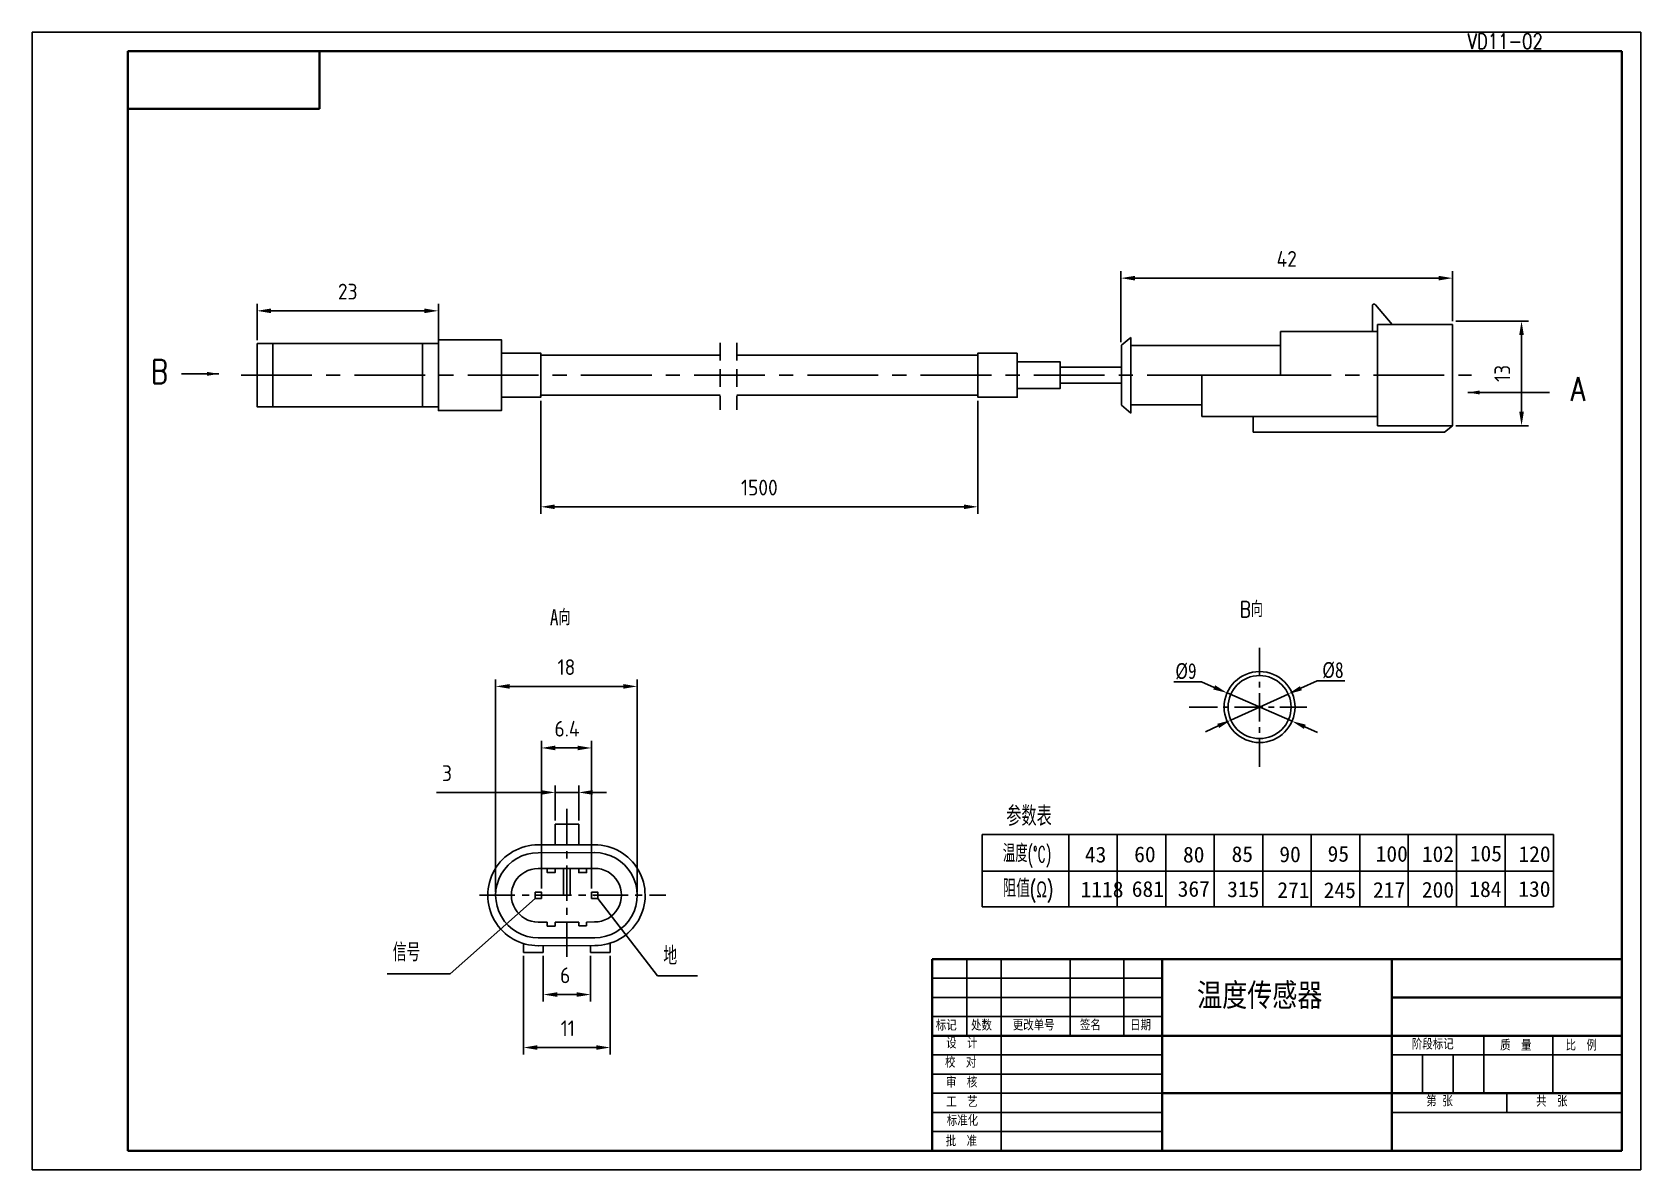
# Model space of a CAD drawing. Extents: x 262 to 4832, y 17 to 1407.
# Drawn here: x 825.5 to 1029.7, y 1141.2 to 1285.5 of the extents above; entities that cross this region are included whole.
import ezdxf

# ---------------------------------------------------------------- set-up
doc = ezdxf.new("R2010")
doc.units = 0
doc.header["$LTSCALE"] = 0.707071
for name, pattern in [('ACAD_ISO04W100', [30.5, 24, -3, 0.5, -3]), ('CENTERX2', [101.6, 63.5, -12.7, 12.7, -12.7]), ('DASHED2', [9.525, 6.35, -3.175]), ('HIDDEN2', [4.7625, 3.175, -1.5875])]:
    doc.linetypes.add(name, pattern=pattern)
doc.layers.get('0').update_dxf_attribs({"linetype": 'CONTINUOUS'})
for name, color, linetype in [('CU', 1, 'CONTINUOUS'), ('DHX', 7, 'ACAD_ISO04W100'), ('图层2', 7, 'DASHED2'), ('粗实线', 1, 'CONTINUOUS'), ('细实线', 3, 'CONTINUOUS')]:
    doc.layers.add(name, color=color, linetype=linetype)
doc.layers.add('图层1', color=6, linetype='CONTINUOUS', lineweight=30)
doc.styles.add('DIMSTYLE1', font='isocp.shx', dxfattribs={"height": 4, "bigfont": '工程汉字.shx'})
doc.styles.get("Standard").update_dxf_attribs({"font": 'txt.shx', "width": 0.8, "height": 2, "bigfont": '工程汉字.shx'})
doc.styles.add('样式 1', font='txt.shx', dxfattribs={"bigfont": 'gbcbig.shx'})
doc.dimstyles.new('ISO-25_WS', dxfattribs={"dimscale": 0, "dimtxt": 4, "dimasz": 1.5, "dimexe": 1.25, "dimexo": 0.625, "dimtad": 1, "dimtoh": 1, "dimdec": 1, "dimdsep": 46, "dimlunit": 6, "dimtxsty": 'DIMSTYLE1', "dimcen": 2.5, "dimadec": 0, "dimazin": 0, "dimtp": 0.05, "dimtm": 0.05, "dimtfac": 0.6, "dimtdec": 1, "dimtofl": 0, "dimtmove": 0, "dimatfit": 3, "dimfxl": 1, "dimtolj": 1, "dimtzin": 0, "dimarcsym": 0})

msp = doc.modelspace()

# ---------------------------------------------------------------- texts
at = {"color": 7, "linetype": 'ByBlock', "insert": (984.732, 1256.777), "char_height": 2, "attachment_point": 5, "style": 'DIMSTYLE1'}
msp.add_mtext('42', dxfattribs=at)
at = {"color": 7, "char_height": 2, "attachment_point": 5, "style": 'DIMSTYLE1'}
for s, insert in [('1500', (917.816, 1227.766)), ('18', (893.337, 1204.978)), ('6.4', (893.412, 1197.168)), ('3', (878.183, 1191.526)), ('6', (893.181, 1165.88)), ('11', (893.508, 1159.158))]:
    msp.add_mtext(s, dxfattribs=dict(at, insert=insert))
at = {"layer": 'CU', "color": 7, "char_height": 2, "attachment_point": 5}
for s, insert in [('{\\Ftxt|c0;%%C9}', (971.944, 1204.445)), ('{\\Ftxt|c0;%%C8}', (990.588, 1204.577))]:
    msp.add_mtext(s, dxfattribs=dict(at, insert=insert))
at = {"layer": 'CU', "color": 7, "attachment_point": 1}
for s, insert, char_height, style in [('{\\W1.07;参数表}', (949.145, 1187.333), 2.5, '样式 1'), ('{\\H1.125x;\\W0.97;温度\\H0.8889x;\\W0.57;(%%DC)}', (948.714, 1182.488), 2, '样式 1'), ('{\\Ftxt|c0;43}', (959.123, 1182.199), 2, 'DIMSTYLE1'), ('{\\Ftxt|c0;60}', (965.38, 1182.231), 2, 'DIMSTYLE1'), ('{\\Ftxt|c0;80}', (971.574, 1182.192), 2, 'DIMSTYLE1'), ('{\\Ftxt|c0;85}', (977.739, 1182.259), 2, 'DIMSTYLE1'), ('{\\Ftxt|c0;90}', (983.798, 1182.232), 2, 'DIMSTYLE1'), ('{\\Ftxt|c0;95}', (989.922, 1182.294), 2, 'DIMSTYLE1'), ('{\\Ftxt|c0;100}', (996.021, 1182.294), 2, 'DIMSTYLE1'), ('{\\Ftxt|c0;102}', (1001.881, 1182.263), 2, 'DIMSTYLE1'), ('{\\Ftxt|c0;105}', (1007.962, 1182.339), 2, 'DIMSTYLE1'), ('{\\Ftxt|c0;120}', (1014.138, 1182.266), 2, 'DIMSTYLE1'), ('{\\H1.125x;\\W1.07;阻值\\H0.8889x;\\W0.67;(Ω)}', (948.687, 1178.042), 2, '样式 1'), ('{\\Ftxt|c0;681}', (965.073, 1177.833), 2, 'DIMSTYLE1'), ('{\\Ftxt|c0;367}', (970.897, 1177.847), 2, 'DIMSTYLE1'), ('{\\Ftxt|c0;315}', (977.173, 1177.798), 2, 'DIMSTYLE1'), ('{\\Ftxt|c0;184}', (1007.905, 1177.814), 2, 'DIMSTYLE1'), ('{\\Ftxt|c0;130}', (1014.119, 1177.839), 2, 'DIMSTYLE1'), ('{\\Ftxt|c0;1118}', (958.577, 1177.773), 2, 'DIMSTYLE1'), ('{\\Ftxt|c0;271}', (983.543, 1177.707), 2, 'DIMSTYLE1'), ('{\\Ftxt|c0;245}', (989.431, 1177.682), 2, 'DIMSTYLE1'), ('{\\Ftxt|c0;217}', (995.681, 1177.714), 2, 'DIMSTYLE1'), ('{\\Ftxt|c0;200}', (1001.884, 1177.74), 2, 'DIMSTYLE1')]:
    msp.add_mtext(s, dxfattribs=dict(at, insert=insert, char_height=char_height, style=style))
at = {"layer": 'CU', "color": 7, "char_height": 2.3, "attachment_point": 1}
for s, insert, width in [('信号', (871.309, 1169.957), 12.90686), ('地', (905.633, 1169.509), 4.31744)]:
    msp.add_mtext(s, dxfattribs=dict(at, insert=insert, width=width))
at = {"layer": 'DHX', "color": 7, "insert": (865.587, 1252.628), "char_height": 2, "attachment_point": 5, "style": 'DIMSTYLE1'}
msp.add_mtext('23', dxfattribs=at)
at = {"layer": 'DHX', "color": 7, "insert": (1012.086, 1242.245), "char_height": 2, "attachment_point": 5, "rotation": 90, "style": 'DIMSTYLE1'}
msp.add_mtext('13', dxfattribs=at)
at = {"layer": '图层1', "color": 7, "linetype": 'HIDDEN2'}
for s, insert, char_height, width, attachment_point in [('{\\Ftxt,bigfont|c134;B}', (842.787, 1243.988), 3, 3.75252, 3), ('{\\Ftxt,bigfont|c134;A}', (1020.774, 1241.788), 3, 4.87545, 1), ('{\\Ftxt|c0;A}向', (891.241, 1212.3), 2, 8.42437, 1), ('{\\Ftxt,bigfont|c134;B}向', (978.75, 1213.328), 2, 8.42437, 1)]:
    msp.add_mtext(s, dxfattribs=dict(at, insert=insert, char_height=char_height, width=width, attachment_point=attachment_point))
at = {"layer": '粗实线', "color": 7, "attachment_point": 1}
for s, insert, char_height, width in [('VD11-02', (1007.685, 1285.354), 1.9199, 12.10267), ('{\\fSimSun|b0|i0|c134|p2;温度传感器}', (973.356, 1164.841), 2.916, 23.9128), ('{\\fFangSong_GB2312|b0|i0|c134|p49;处数  }', (944.67, 1160.204), 1.215, 8.56444), ('{\\fﾷￂￋￎ_GB2312|b0|i0|c134|p49;更改单号  }', (949.973, 1160.225), 1.215, 8.56444), ('{\\fﾷￂￋￎ_GB2312|b0|i0|c134|p49;日期}', (964.853, 1160.225), 1.215, 8.56444), ('{\\fFangSong_GB2312|b0|i0|c134|p49;设  计}', (941.52, 1157.946), 1.215, 8.56444), ('{\\fFangSong_GB2312|b0|i0|c134|p49;阶段标记}', (1000.611, 1157.809), 1.215, 8.56444), ('{\\fFangSong_GB2312|b0|i0|c134|p49;质  量}', (1011.81, 1157.671), 1.215, 8.56444), ('{\\fFangSong_GB2312|b0|i0|c134|p49;比  例}', (1020.124, 1157.671), 1.215, 8.56444), ('{\\fFangSong_GB2312|b0|i0|c134|p49;校  对}', (941.375, 1155.503), 1.215, 8.56444), ('{\\fFangSong_GB2312|b0|i0|c134|p49;审  核}', (941.496, 1152.983), 1.215, 8.56444), ('{\\fFangSong_GB2312|b0|i0|c134|p49;工  艺}', (941.529, 1150.497), 1.215, 8.56444), ('{\\fﾷￂￋￎ_GB2312|b0|i0|c134|p49;第  张}', (1002.434, 1150.588), 1.215, 8.56444), ('{\\fFangSong_GB2312|b0|i0|c134|p49;共  张}', (1016.384, 1150.568), 1.215, 8.56444), ('{\\fﾷￂￋￎ_GB2312|b0|i0|c134|p49;标准化}', (941.599, 1148.118), 1.215, 8.56444), ('{\\fFangSong_GB2312|b0|i0|c134|p49;批  准}', (941.468, 1145.522), 1.215, 8.56444)]:
    msp.add_mtext(s, dxfattribs=dict(at, insert=insert, char_height=char_height, width=width))
at = {"layer": '粗实线', "color": 7, "lineweight": 35, "char_height": 1.215, "width": 8.56444, "attachment_point": 1}
for s, insert in [('{\\fFangSong_GB2312|b0|i0|c134|p49;标记}  ', (940.205, 1160.204)), ('{\\fﾷￂￋￎ_GB2312|b0|i0|c134|p49;签名}', (958.49, 1160.225))]:
    msp.add_mtext(s, dxfattribs=dict(at, insert=insert))

# ---------------------------------------------------------------- linework, layer by layer
at = {"color": 7, "linetype": 'ByBlock'}
for p, q in [((963.702, 1246.216), (963.702, 1255.219)), ((965.469, 1254.335), (1003.994, 1254.335)), ((1005.762, 1248.876), (1005.762, 1255.219))]:
    msp.add_line(p, q, dxfattribs=at)
at = {"color": 7}
for p, q in [((854.087, 1246.466), (854.087, 1251.07)), ((855.855, 1250.187), (875.319, 1250.187)), ((877.087, 1246.466), (877.087, 1251.07)), ((1006.204, 1248.876), (1015.412, 1248.876)), ((1014.528, 1247.108), (1014.528, 1237.382)), ((890.087, 1238.782), (890.087, 1224.44)), ((945.544, 1238.782), (945.544, 1224.44)), ((1006.204, 1235.614), (1015.412, 1235.614)), ((891.855, 1225.324), (943.777, 1225.324)), ((884.356, 1176.487), (884.356, 1203.42)), ((886.123, 1202.536), (900.552, 1202.536)), ((902.319, 1176.487), (902.319, 1203.42)), ((890.155, 1176.887), (890.155, 1195.609)), ((891.923, 1194.726), (894.752, 1194.726)), ((896.519, 1176.887), (896.519, 1195.609)), ((890.125, 1189.084), (876.847, 1189.084)), ((891.893, 1185.506), (891.893, 1189.968)), ((894.893, 1189.084), (891.893, 1189.084)), ((894.893, 1185.506), (894.893, 1189.968)), ((896.661, 1189.084), (898.428, 1189.084)), ((887.893, 1168.354), (887.893, 1155.833)), ((890.393, 1168.354), (890.393, 1162.555)), ((896.393, 1168.354), (896.393, 1162.555)), ((898.893, 1168.354), (898.893, 1155.833)), ((892.161, 1163.438), (894.625, 1163.438)), ((889.661, 1156.717), (897.125, 1156.717))]:
    msp.add_line(p, q, dxfattribs=at)
at = {"color": 7, "linetype": 'ByBlock'}
for points in [[(965.469, 1254.629), (965.469, 1254.04), (963.702, 1254.335)], [(1003.994, 1254.629), (1003.994, 1254.04), (1005.762, 1254.335)]]:
    msp.add_solid(points, dxfattribs=at)
at = {"color": 7}
for points in [[(855.855, 1250.481), (855.855, 1249.892), (854.087, 1250.187)], [(875.319, 1250.481), (875.319, 1249.892), (877.087, 1250.187)], [(1014.234, 1247.108), (1014.823, 1247.108), (1014.528, 1248.876)], [(1014.234, 1237.382), (1014.823, 1237.382), (1014.528, 1235.614)], [(891.855, 1225.619), (891.855, 1225.03), (890.087, 1225.324)], [(943.777, 1225.619), (943.777, 1225.03), (945.544, 1225.324)], [(886.123, 1202.831), (886.123, 1202.242), (884.356, 1202.536)], [(900.552, 1202.831), (900.552, 1202.242), (902.319, 1202.536)], [(891.923, 1195.02), (891.923, 1194.431), (890.155, 1194.726)], [(894.752, 1195.02), (894.752, 1194.431), (896.519, 1194.726)], [(890.125, 1189.378), (890.125, 1188.789), (891.893, 1189.084)], [(896.661, 1189.378), (896.661, 1188.789), (894.893, 1189.084)], [(892.161, 1163.733), (892.161, 1163.144), (890.393, 1163.438)], [(894.625, 1163.733), (894.625, 1163.144), (896.393, 1163.438)], [(889.661, 1157.011), (889.661, 1156.422), (887.893, 1156.717)], [(897.125, 1157.011), (897.125, 1156.422), (898.893, 1156.717)]]:
    msp.add_solid(points, dxfattribs=at)
at = {"layer": 'CU', "color": 7}
for p, q in [((995.597, 1247.574), (995.597, 1250.779)), ((996.013, 1250.934), (998.098, 1248.434)), ((983.962, 1245.774), (983.962, 1247.574)), ((983.962, 1247.574), (996.262, 1247.574)), ((996.262, 1248.434), (996.262, 1235.614)), ((1005.762, 1248.434), (996.262, 1248.434)), ((1005.762, 1235.614), (1005.762, 1248.434)), ((964.962, 1246.824), (963.762, 1245.824)), ((963.762, 1245.824), (963.762, 1238.224)), ((964.962, 1237.224), (964.962, 1246.824)), ((964.962, 1245.774), (983.962, 1245.774)), ((983.962, 1245.774), (983.962, 1242.024)), ((983.962, 1242.024), (983.962, 1245.774)), ((890.087, 1244.572), (912.835, 1244.572)), ((914.953, 1244.572), (929.343, 1244.572)), ((945.544, 1244.572), (929.343, 1244.572)), ((929.367, 1244.572), (929.367, 1244.572)), ((929.367, 1244.572), (936.068, 1244.572)), ((973.962, 1238.274), (973.962, 1242.024)), ((973.962, 1242.024), (983.962, 1242.024)), ((973.962, 1242.024), (983.962, 1242.024)), ((890.087, 1239.476), (912.835, 1239.476)), ((905.676, 1239.476), (905.676, 1239.476)), ((914.953, 1239.476), (928.755, 1239.476)), ((928.755, 1239.476), (935.549, 1239.476)), ((945.544, 1239.476), (929.955, 1239.476)), ((963.762, 1238.224), (964.962, 1237.224)), ((964.962, 1238.274), (973.962, 1238.274)), ((973.962, 1238.274), (973.962, 1236.774)), ((973.962, 1236.774), (980.462, 1236.774)), ((980.462, 1236.774), (996.262, 1236.774)), ((980.462, 1236.774), (980.462, 1234.774)), ((996.262, 1235.614), (1005.762, 1235.614)), ((1004.773, 1234.774), (1005.762, 1235.614)), ((980.462, 1234.774), (1004.773, 1234.774)), ((970.411, 1203.12), (973.92, 1203.12)), ((973.92, 1203.12), (975.541, 1202.414)), ((988.617, 1203.251), (986.537, 1202.304)), ((992.117, 1203.251), (988.617, 1203.251)), ((985.414, 1198.118), (977.162, 1201.709)), ((977.648, 1198.256), (984.928, 1201.571)), ((976.039, 1197.523), (974.43, 1196.79)), ((987.035, 1197.412), (988.656, 1196.707)), ((891.893, 1182.436), (891.893, 1185.064)), ((891.893, 1185.064), (894.893, 1185.064)), ((894.893, 1185.064), (894.893, 1182.441)), ((889.755, 1182.433), (896.919, 1182.444)), ((946.073, 1183.729), (1018.595, 1183.729)), ((946.073, 1183.729), (946.073, 1174.549)), ((957.1, 1183.729), (957.1, 1174.549)), ((963.239, 1183.729), (963.239, 1174.549)), ((969.389, 1183.729), (969.389, 1174.549)), ((975.539, 1183.729), (975.539, 1174.549)), ((981.689, 1183.729), (981.689, 1174.549)), ((987.839, 1183.729), (987.839, 1174.549)), ((993.989, 1183.729), (993.989, 1174.549)), ((1000.139, 1183.729), (1000.139, 1174.549)), ((1006.289, 1183.729), (1006.289, 1174.549)), ((1012.439, 1183.729), (1012.439, 1174.549)), ((1018.589, 1183.729), (1018.589, 1174.549)), ((889.757, 1181.433), (896.921, 1181.444)), ((889.76, 1179.433), (896.924, 1179.444)), ((892.973, 1179.438), (892.973, 1176.045)), ((946.073, 1179.085), (1018.589, 1179.085)), ((892.973, 1176.045), (893.813, 1176.045)), ((896.519, 1176.445), (896.519, 1175.947)), ((897.319, 1176.237), (897.319, 1175.645)), ((889.355, 1175.645), (878.592, 1166.079)), ((897.319, 1175.645), (904.878, 1165.818)), ((946.073, 1174.549), (1018.589, 1174.549)), ((889.751, 1172.633), (890.893, 1172.634)), ((890.893, 1172.634), (890.893, 1172.134)), ((890.893, 1172.134), (891.893, 1172.136)), ((891.893, 1172.636), (894.893, 1172.641)), ((891.893, 1172.636), (891.893, 1172.136)), ((894.893, 1172.641), (894.893, 1172.141)), ((894.893, 1172.142), (895.893, 1172.144)), ((895.893, 1172.642), (896.915, 1172.644)), ((895.893, 1172.642), (895.893, 1172.142)), ((887.893, 1169.91), (887.893, 1168.795)), ((889.754, 1170.633), (896.918, 1170.644)), ((889.755, 1169.633), (896.919, 1169.644)), ((890.393, 1168.795), (890.393, 1169.634)), ((896.393, 1169.643), (896.393, 1168.795)), ((898.893, 1168.795), (898.893, 1169.956)), ((887.893, 1168.795), (890.393, 1168.795)), ((896.393, 1168.795), (898.893, 1168.795)), ((878.592, 1166.079), (870.598, 1166.079)), ((904.878, 1165.818), (909.95, 1165.822))]:
    msp.add_line(p, q, dxfattribs=at)
for points in [[(854.087, 1246.024), (877.087, 1246.024), (877.087, 1238.024), (854.087, 1238.024)], [(856.087, 1246.024), (875.087, 1246.024), (875.087, 1238.024), (856.087, 1238.024)], [(877.087, 1246.524), (885.087, 1246.524), (885.087, 1237.524), (877.087, 1237.524)], [(885.087, 1244.824), (890.087, 1244.824), (890.087, 1239.224), (885.087, 1239.224)], [(950.544, 1244.824), (945.544, 1244.824), (945.544, 1239.224), (950.544, 1239.224)], [(950.544, 1243.724), (955.983, 1243.724), (955.983, 1240.324), (950.544, 1240.324)], [(955.983, 1243.024), (963.762, 1243.024), (963.762, 1241.024), (955.983, 1241.024)], [(890.893, 1179.434), (891.895, 1179.434), (891.895, 1178.912), (890.893, 1178.912)], [(892.973, 1179.438), (893.813, 1179.438), (893.813, 1176.045), (892.973, 1176.045)], [(895.893, 1179.434), (894.891, 1179.434), (894.891, 1178.912), (895.893, 1178.912)], [(889.355, 1176.445), (890.155, 1176.445), (890.155, 1175.645), (889.355, 1175.645)], [(896.519, 1176.445), (897.319, 1176.445), (897.319, 1175.645), (896.519, 1175.645)]]:
    msp.add_lwpolyline(points, close=True, dxfattribs=at)
for radius in [4.5, 4]:
    msp.add_circle((981.288, 1199.913), radius, dxfattribs=at)
for centre, radius, start, end in [((995.818, 1250.818), 0.225, 30.91108, 189.83485), ((889.755, 1176.033), 6.4, 90, 270.17599), ((896.919, 1176.044), 6.4, 270, 90.17599), ((889.755, 1176.033), 5.4, 90, 270.17599), ((896.919, 1176.044), 5.4, 270, 90.17599), ((889.755, 1176.033), 3.4, 90, 270.17599), ((896.919, 1176.044), 3.4, 270, 90.17599)]:
    msp.add_arc(centre, radius, start, end, dxfattribs=at)
for p in [(890.087, 1239.476), (896.919, 1176.044), (896.919, 1176.044)]:
    msp.add_point(p, dxfattribs=at)
for points in [[(975.658, 1202.684), (975.423, 1202.144), (977.162, 1201.709)], [(986.415, 1202.572), (986.659, 1202.036), (984.928, 1201.571)], [(975.917, 1197.791), (976.161, 1197.255), (977.648, 1198.256)], [(987.153, 1197.682), (986.917, 1197.142), (985.414, 1198.118)]]:
    msp.add_solid(points, dxfattribs=at)
at = {"layer": 'DHX', "color": 7, "linetype": 'CENTERX2', "ltscale": 0.2}
msp.add_line((852.069, 1242.024), (1008.189, 1242.024), dxfattribs=at)
at = {"layer": 'DHX', "color": 7, "linetype": 'CENTERX2', "ltscale": 0.08}
for p, q in [((981.288, 1207.426), (981.288, 1191.641)), ((972.366, 1199.913), (987.304, 1199.913))]:
    msp.add_line(p, q, dxfattribs=at)
at = {"layer": 'DHX', "color": 7, "linetype": 'CENTERX2', "ltscale": 0.1}
for p, q in [((893.393, 1187.003), (893.393, 1168.211)), ((882.313, 1176.045), (905.957, 1176.045))]:
    msp.add_line(p, q, dxfattribs=at)
at = {"layer": '图层2', "color": 7, "linetype": 'HIDDEN2'}
for p, q in [((912.835, 1246.142), (912.835, 1237.621)), ((914.953, 1246.142), (914.953, 1237.621))]:
    msp.add_line(p, q, dxfattribs=at)
at = {"layer": '粗实线', "color": 7, "lineweight": 35}
for p, q in [((837.695, 1283.112), (1027.235, 1283.112)), ((837.695, 1283.112), (837.695, 1143.63)), ((861.995, 1275.823), (861.995, 1283.113)), ((1027.235, 1283.112), (1027.235, 1143.63)), ((861.995, 1275.823), (837.695, 1275.823)), ((1027.235, 1167.93), (939.755, 1167.93)), ((939.755, 1167.93), (939.755, 1143.63)), ((968.915, 1167.93), (968.915, 1143.63)), ((998.075, 1167.93), (998.075, 1143.63)), ((1027.235, 1163.07), (998.075, 1163.07)), ((968.915, 1158.21), (939.755, 1158.21)), ((1027.235, 1158.21), (968.915, 1158.21)), ((1027.235, 1150.92), (968.915, 1150.92)), ((837.695, 1143.63), (1027.235, 1143.63))]:
    msp.add_line(p, q, dxfattribs=at)
at = {"layer": '粗实线', "color": 7}
for p, q in [((968.915, 1167.93), (968.915, 1143.63)), ((968.915, 1158.21), (939.755, 1158.21))]:
    msp.add_line(p, q, dxfattribs=at)
at = {"layer": '粗实线', "color": 7, "lineweight": -3}
msp.add_line((1012.655, 1150.92), (1012.655, 1148.49), dxfattribs=at)
at = {"layer": '细实线', "color": 7}
for p, q in [((825.545, 1285.542), (1029.665, 1285.542)), ((825.545, 1285.542), (825.545, 1141.2)), ((1029.665, 1285.542), (1029.665, 1141.2)), ((944.129, 1167.93), (944.129, 1158.21)), ((948.503, 1167.93), (948.503, 1143.63)), ((957.251, 1167.93), (957.251, 1158.21)), ((964.055, 1167.93), (964.055, 1158.21)), ((968.915, 1165.5), (939.755, 1165.5)), ((968.915, 1163.07), (939.755, 1163.07)), ((968.915, 1160.64), (939.755, 1160.64)), ((1009.739, 1158.21), (1009.739, 1150.994)), ((1018.487, 1158.21), (1018.487, 1150.92)), ((968.915, 1155.78), (939.755, 1155.78)), ((1027.235, 1155.78), (998.075, 1155.78)), ((1001.963, 1155.78), (1001.963, 1150.92)), ((1005.851, 1155.78), (1005.851, 1150.92)), ((968.915, 1153.35), (939.755, 1153.35)), ((968.915, 1150.92), (939.755, 1150.92)), ((968.915, 1148.49), (939.755, 1148.49)), ((1027.235, 1148.49), (998.075, 1148.49)), ((968.915, 1146.06), (939.755, 1146.06)), ((825.545, 1141.2), (1029.665, 1141.2))]:
    msp.add_line(p, q, dxfattribs=at)

msp.set_redraw_order([(e.dxf.handle, doc.entitydb.next_handle()) for e in msp.query("TEXT MTEXT ATTDEF DIMENSION ARC_DIMENSION")])  # texts and dimensions are drawn at this point

# ---------------------------------------------------------------- leaders
at = {"layer": '图层1', "color": 7, "linetype": 'ByBlock', "lineweight": 0}
msp.add_leader([(849.243, 1242.189), (844.489, 1242.188)], dimstyle='ISO-25_WS', override={"dimscale": 1, "dimtad": 0}, dxfattribs=at)
at = {"layer": '图层1', "color": 7, "linetype": 'ByBlock', "lineweight": 0, "annotation_type": 0, "has_hookline": 1, "hookline_direction": 1, "text_width": 1.6}
msp.add_leader([(1007.696, 1239.829), (1018.071, 1239.835)], dimstyle='ISO-25_WS', override={"dimscale": 1, "dimtad": 0}, dxfattribs=at)

doc.saveas('drawing.dxf')
